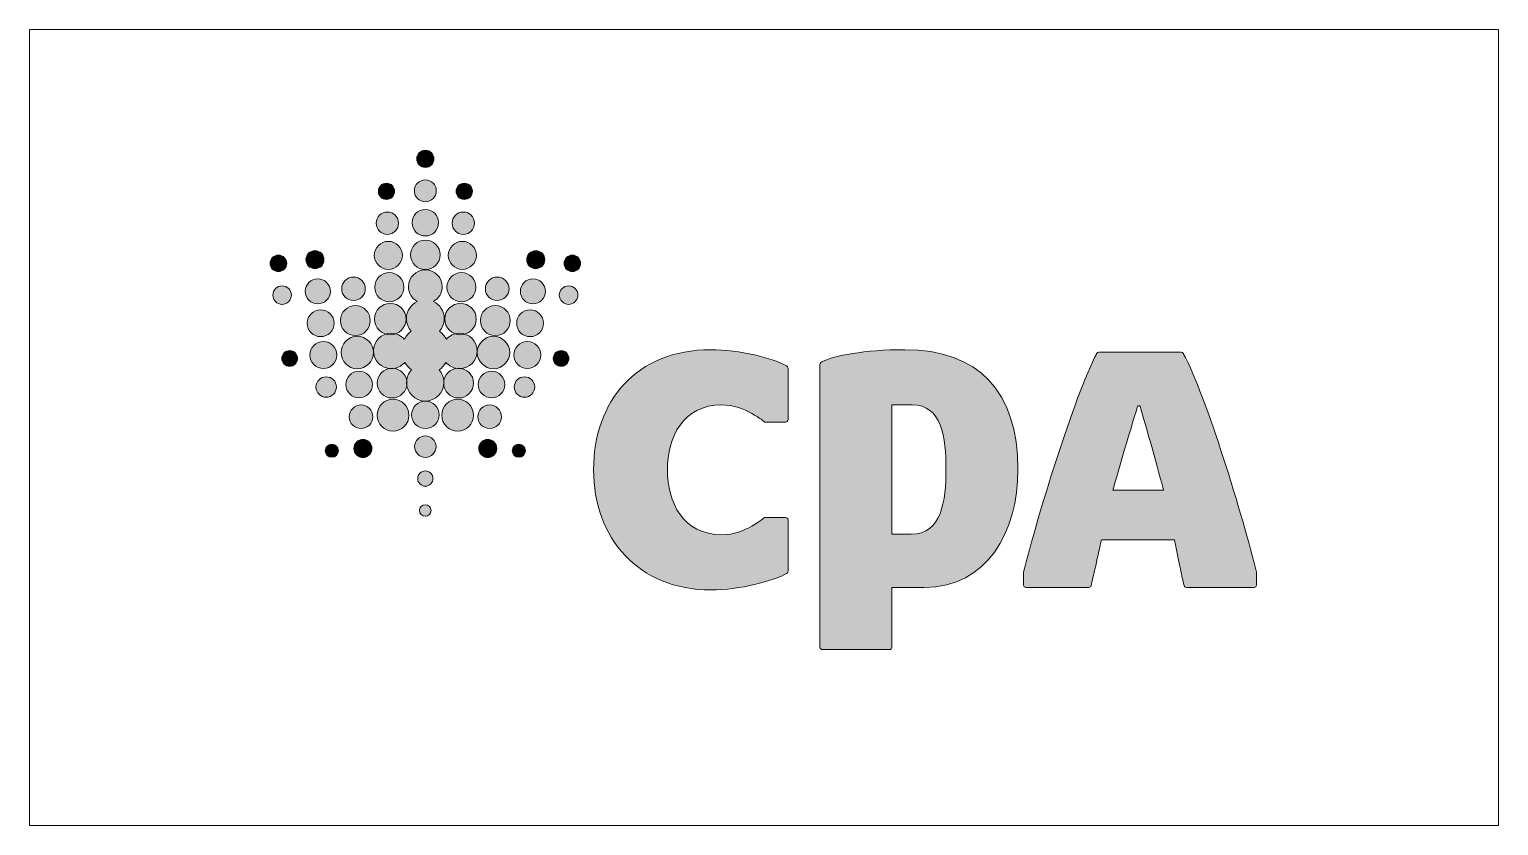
# Model space of a CAD drawing. Header units: inches. Extents: x 2.74 to 4.68, y -5.91 to -4.86.
import ezdxf

# ---------------------------------------------------------------- set-up
doc = ezdxf.new("R2010")
doc.units = ezdxf.units.IN
doc.header["$MEASUREMENT"] = 0
doc.layers.add('logo', color=7, linetype='Continuous')

# ---------------------------------------------------------------- blocks, each defined once
blk = doc.blocks.new('block 3')
at = {"layer": 'logo', "true_color": 0x006fba}
h = blk.add_hatch(color=152, dxfattribs=at)
h.dxf.hatch_style = 2
edge = h.paths.add_edge_path()
edge.add_spline(control_points=[(3.6555, -5.3543), (3.6862, -5.3543), (3.7116, -5.3769), (3.7116, -5.3769), (3.7119, -5.377), (3.7121, -5.377), (3.7124, -5.377), (3.7124, -5.377), (3.7395, -5.377), (3.7395, -5.377), (3.7412, -5.377), (3.7426, -5.3757), (3.7426, -5.3739), (3.7426, -5.3739), (3.7426, -5.3059), (3.7426, -5.3059), (3.7426, -5.3047), (3.7418, -5.3037), (3.7408, -5.3031), (3.723, -5.2932), (3.6787, -5.2817), (3.641, -5.2817), (3.5428, -5.2817), (3.4866, -5.3499), (3.4866, -5.4399), (3.4866, -5.5298), (3.5459, -5.5981), (3.641, -5.5981), (3.6793, -5.5981), (3.723, -5.5861), (3.7408, -5.5766), (3.7418, -5.5761), (3.7426, -5.575), (3.7426, -5.5738), (3.7426, -5.5738), (3.7426, -5.5058), (3.7426, -5.5058), (3.7426, -5.5041), (3.7412, -5.5027), (3.7395, -5.5027), (3.7395, -5.5027), (3.7124, -5.5027), (3.7124, -5.5027), (3.7121, -5.5027), (3.7119, -5.5027), (3.7116, -5.5027), (3.7116, -5.5027), (3.6862, -5.5254), (3.6555, -5.5254), (3.6043, -5.5254), (3.5838, -5.4826), (3.5838, -5.4399), (3.5838, -5.3971), (3.6043, -5.3543), (3.6555, -5.3543)], knot_values=[0, 0, 0, 0, 0.013889, 0.013889, 0.013889, 0.027778, 0.027778, 0.027778, 0.041667, 0.041667, 0.041667, 0.055556, 0.055556, 0.055556, 0.069444, 0.069444, 0.069444, 0.083333, 0.083333, 0.083333, 0.097222, 0.097222, 0.097222, 0.111111, 0.111111, 0.111111, 0.125, 0.125, 0.125, 0.138889, 0.138889, 0.138889, 0.152778, 0.152778, 0.152778, 0.166667, 0.166667, 0.166667, 0.180556, 0.180556, 0.180556, 0.194444, 0.194444, 0.194444, 0.208333, 0.208333, 0.208333, 0.222222, 0.222222, 0.222222, 0.236111, 0.236111, 0.236111, 0.25, 0.25, 0.25, 0.25], degree=3, periodic=0)
edge.add_line((3.6555, -5.3543), (3.6555, -5.3543))
h = blk.add_hatch(color=152, dxfattribs=at)
h.dxf.hatch_style = 2
edge = h.paths.add_edge_path()
edge.add_spline(control_points=[(3.8966, -5.2817), (3.8426, -5.2817), (3.8032, -5.2898), (3.788, -5.2973), (3.7871, -5.2978), (3.7847, -5.2992), (3.7847, -5.3015), (3.7847, -5.3015), (3.7847, -5.6736), (3.7847, -5.6736), (3.7847, -5.6753), (3.7861, -5.6767), (3.7879, -5.6767), (3.7879, -5.6767), (3.8762, -5.6767), (3.8762, -5.6767), (3.8778, -5.6767), (3.8792, -5.6753), (3.8792, -5.6736), (3.8792, -5.6736), (3.8792, -5.5948), (3.8792, -5.5948), (3.8792, -5.5948), (3.922, -5.5948), (3.922, -5.5948), (4.005, -5.5948), (4.0453, -5.5213), (4.0453, -5.4394), (4.0453, -5.3362), (3.993, -5.2817), (3.8966, -5.2817)], knot_values=[0, 0, 0, 0, 0.013889, 0.013889, 0.013889, 0.027778, 0.027778, 0.027778, 0.041667, 0.041667, 0.041667, 0.055556, 0.055556, 0.055556, 0.069444, 0.069444, 0.069444, 0.083333, 0.083333, 0.083333, 0.097222, 0.097222, 0.097222, 0.111111, 0.111111, 0.111111, 0.125, 0.125, 0.125, 0.138889, 0.138889, 0.138889, 0.138889], degree=3, periodic=0)
edge.add_line((3.8966, -5.2817), (3.8966, -5.2817))
edge = h.paths.add_edge_path()
edge.add_spline(control_points=[(3.9046, -5.5247), (3.9046, -5.5247), (3.8792, -5.5247), (3.8792, -5.5247), (3.8792, -5.5247), (3.8792, -5.3543), (3.8792, -5.3543), (3.8792, -5.3543), (3.9062, -5.3543), (3.9062, -5.3543), (3.945, -5.3543), (3.9505, -5.3968), (3.9505, -5.4394), (3.9505, -5.4812), (3.945, -5.5247), (3.9046, -5.5247)], knot_values=[0, 0, 0, 0, 0.013889, 0.013889, 0.013889, 0.027778, 0.027778, 0.027778, 0.041667, 0.041667, 0.041667, 0.055556, 0.055556, 0.055556, 0.069444, 0.069444, 0.069444, 0.069444], degree=3, periodic=0)
edge.add_line((3.9046, -5.5247), (3.9046, -5.5247))
h = blk.add_hatch(color=152, dxfattribs=at)
h.dxf.hatch_style = 2
edge = h.paths.add_edge_path()
edge.add_spline(control_points=[(4.1703, -5.4669), (4.1745, -5.4499), (4.203, -5.3556), (4.203, -5.3556), (4.203, -5.3556), (4.206, -5.3556), (4.206, -5.3556), (4.206, -5.3556), (4.2332, -5.45), (4.237, -5.4669), (4.237, -5.4669), (4.1703, -5.4669), (4.1703, -5.4669)], knot_values=[0, 0, 0, 0, 1, 1, 1, 2, 2, 2, 3, 3, 3, 4, 4, 4, 4], degree=3, periodic=1)
edge = h.paths.add_edge_path()
edge.add_spline(control_points=[(4.3592, -5.5747), (4.3422, -5.5041), (4.2931, -5.342), (4.263, -5.2866), (4.2624, -5.2855), (4.2614, -5.2849), (4.2603, -5.2849), (4.2603, -5.2849), (4.1518, -5.2849), (4.1518, -5.2849), (4.1506, -5.2849), (4.1496, -5.2855), (4.149, -5.2866), (4.1197, -5.3423), (4.0691, -5.5072), (4.0528, -5.5747), (4.0528, -5.5749), (4.0527, -5.5752), (4.0527, -5.5754), (4.0527, -5.5754), (4.0527, -5.5917), (4.0527, -5.5917), (4.0527, -5.5934), (4.0541, -5.5948), (4.0559, -5.5948), (4.0559, -5.5948), (4.1385, -5.5948), (4.1385, -5.5948), (4.14, -5.5948), (4.1412, -5.5938), (4.1415, -5.5924), (4.1431, -5.5857), (4.1448, -5.5784), (4.1466, -5.5706), (4.1493, -5.5594), (4.1522, -5.5448), (4.1552, -5.5323), (4.1552, -5.5323), (4.2512, -5.5323), (4.2512, -5.5323), (4.2539, -5.5433), (4.2562, -5.5566), (4.2584, -5.5669), (4.2603, -5.5761), (4.2622, -5.5847), (4.264, -5.5924), (4.2644, -5.5938), (4.2657, -5.5948), (4.2671, -5.5948), (4.2671, -5.5948), (4.3562, -5.5948), (4.3562, -5.5948), (4.3579, -5.5948), (4.3593, -5.5934), (4.3593, -5.5917), (4.3593, -5.5917), (4.3593, -5.5754), (4.3593, -5.5754), (4.3593, -5.5752), (4.3592, -5.5749), (4.3592, -5.5747)], knot_values=[0, 0, 0, 0, 0.013889, 0.013889, 0.013889, 0.027778, 0.027778, 0.027778, 0.041667, 0.041667, 0.041667, 0.055556, 0.055556, 0.055556, 0.069444, 0.069444, 0.069444, 0.083333, 0.083333, 0.083333, 0.097222, 0.097222, 0.097222, 0.111111, 0.111111, 0.111111, 0.125, 0.125, 0.125, 0.138889, 0.138889, 0.138889, 0.152778, 0.152778, 0.152778, 0.166667, 0.166667, 0.166667, 0.180556, 0.180556, 0.180556, 0.194444, 0.194444, 0.194444, 0.208333, 0.208333, 0.208333, 0.222222, 0.222222, 0.222222, 0.236111, 0.236111, 0.236111, 0.25, 0.25, 0.25, 0.263889, 0.263889, 0.263889, 0.277778, 0.277778, 0.277778, 0.277778], degree=3, periodic=0)
edge.add_line((4.3592, -5.5747), (4.3592, -5.5747))
at = {"layer": 'logo', "lineweight": 0}
for points, knots in [([(3.6555, -5.3543), (3.6862, -5.3543), (3.7116, -5.3769), (3.7116, -5.3769), (3.7119, -5.377), (3.7121, -5.377), (3.7124, -5.377), (3.7124, -5.377), (3.7395, -5.377), (3.7395, -5.377), (3.7412, -5.377), (3.7426, -5.3757), (3.7426, -5.3739), (3.7426, -5.3739), (3.7426, -5.3059), (3.7426, -5.3059), (3.7426, -5.3047), (3.7418, -5.3037), (3.7408, -5.3031), (3.723, -5.2932), (3.6787, -5.2817), (3.641, -5.2817), (3.5428, -5.2817), (3.4866, -5.3499), (3.4866, -5.4399), (3.4866, -5.5298), (3.5459, -5.5981), (3.641, -5.5981), (3.6793, -5.5981), (3.723, -5.5861), (3.7408, -5.5766), (3.7418, -5.5761), (3.7426, -5.575), (3.7426, -5.5738), (3.7426, -5.5738), (3.7426, -5.5058), (3.7426, -5.5058), (3.7426, -5.5041), (3.7412, -5.5027), (3.7395, -5.5027), (3.7395, -5.5027), (3.7124, -5.5027), (3.7124, -5.5027), (3.7121, -5.5027), (3.7119, -5.5027), (3.7116, -5.5027), (3.7116, -5.5027), (3.6862, -5.5254), (3.6555, -5.5254), (3.6043, -5.5254), (3.5838, -5.4826), (3.5838, -5.4399), (3.5838, -5.3971), (3.6043, -5.3543), (3.6555, -5.3543)], [0, 0, 0, 0, 1, 1, 1, 2, 2, 2, 3, 3, 3, 4, 4, 4, 5, 5, 5, 6, 6, 6, 7, 7, 7, 8, 8, 8, 9, 9, 9, 10, 10, 10, 11, 11, 11, 12, 12, 12, 13, 13, 13, 14, 14, 14, 15, 15, 15, 16, 16, 16, 17, 17, 17, 18, 18, 18, 18]), ([(3.8966, -5.2817), (3.8426, -5.2817), (3.8032, -5.2898), (3.788, -5.2973), (3.7871, -5.2978), (3.7847, -5.2992), (3.7847, -5.3015), (3.7847, -5.3015), (3.7847, -5.6736), (3.7847, -5.6736), (3.7847, -5.6753), (3.7861, -5.6767), (3.7879, -5.6767), (3.7879, -5.6767), (3.8762, -5.6767), (3.8762, -5.6767), (3.8778, -5.6767), (3.8792, -5.6753), (3.8792, -5.6736), (3.8792, -5.6736), (3.8792, -5.5948), (3.8792, -5.5948), (3.8792, -5.5948), (3.922, -5.5948), (3.922, -5.5948), (4.005, -5.5948), (4.0453, -5.5213), (4.0453, -5.4394), (4.0453, -5.3362), (3.993, -5.2817), (3.8966, -5.2817)], [0, 0, 0, 0, 1, 1, 1, 2, 2, 2, 3, 3, 3, 4, 4, 4, 5, 5, 5, 6, 6, 6, 7, 7, 7, 8, 8, 8, 9, 9, 9, 10, 10, 10, 10]), ([(4.3592, -5.5747), (4.3422, -5.5041), (4.2931, -5.342), (4.263, -5.2866), (4.2624, -5.2855), (4.2614, -5.2849), (4.2603, -5.2849), (4.2603, -5.2849), (4.1518, -5.2849), (4.1518, -5.2849), (4.1506, -5.2849), (4.1496, -5.2855), (4.149, -5.2866), (4.1197, -5.3423), (4.0691, -5.5072), (4.0528, -5.5747), (4.0528, -5.5749), (4.0527, -5.5752), (4.0527, -5.5754), (4.0527, -5.5754), (4.0527, -5.5917), (4.0527, -5.5917), (4.0527, -5.5934), (4.0541, -5.5948), (4.0559, -5.5948), (4.0559, -5.5948), (4.1385, -5.5948), (4.1385, -5.5948), (4.14, -5.5948), (4.1412, -5.5938), (4.1415, -5.5924), (4.1431, -5.5857), (4.1448, -5.5784), (4.1466, -5.5706), (4.1493, -5.5594), (4.1522, -5.5448), (4.1552, -5.5323), (4.1552, -5.5323), (4.2512, -5.5323), (4.2512, -5.5323), (4.2539, -5.5433), (4.2562, -5.5566), (4.2584, -5.5669), (4.2603, -5.5761), (4.2622, -5.5847), (4.264, -5.5924), (4.2644, -5.5938), (4.2657, -5.5948), (4.2671, -5.5948), (4.2671, -5.5948), (4.3562, -5.5948), (4.3562, -5.5948), (4.3579, -5.5948), (4.3593, -5.5934), (4.3593, -5.5917), (4.3593, -5.5917), (4.3593, -5.5754), (4.3593, -5.5754), (4.3593, -5.5752), (4.3592, -5.5749), (4.3592, -5.5747)], [0, 0, 0, 0, 1, 1, 1, 2, 2, 2, 3, 3, 3, 4, 4, 4, 5, 5, 5, 6, 6, 6, 7, 7, 7, 8, 8, 8, 9, 9, 9, 10, 10, 10, 11, 11, 11, 12, 12, 12, 13, 13, 13, 14, 14, 14, 15, 15, 15, 16, 16, 16, 17, 17, 17, 18, 18, 18, 19, 19, 19, 20, 20, 20, 20]), ([(3.9046, -5.5247), (3.9046, -5.5247), (3.8792, -5.5247), (3.8792, -5.5247), (3.8792, -5.5247), (3.8792, -5.3543), (3.8792, -5.3543), (3.8792, -5.3543), (3.9062, -5.3543), (3.9062, -5.3543), (3.945, -5.3543), (3.9505, -5.3968), (3.9505, -5.4394), (3.9505, -5.4812), (3.945, -5.5247), (3.9046, -5.5247)], [0, 0, 0, 0, 1, 1, 1, 2, 2, 2, 3, 3, 3, 4, 4, 4, 5, 5, 5, 5]), ([(4.1703, -5.4669), (4.1745, -5.4499), (4.203, -5.3556), (4.203, -5.3556), (4.203, -5.3556), (4.206, -5.3556), (4.206, -5.3556), (4.206, -5.3556), (4.2332, -5.45), (4.237, -5.4669), (4.237, -5.4669), (4.1703, -5.4669), (4.1703, -5.4669)], [0, 0, 0, 0, 1, 1, 1, 2, 2, 2, 3, 3, 3, 4, 4, 4, 4])]:
    blk.add_open_spline(points, degree=3, knots=knots, dxfattribs=at)
blk = doc.blocks.new('block 4')
at = {"layer": 'logo', "true_color": 0x43b02a}
h = blk.add_hatch(color=95, dxfattribs=at)
h.dxf.hatch_style = 2
edge = h.paths.add_edge_path()
edge.add_spline(control_points=[(3.2652, -5.0417), (3.2714, -5.0417), (3.2765, -5.0367), (3.2765, -5.0304), (3.2765, -5.0242), (3.2714, -5.0191), (3.2652, -5.0191), (3.2589, -5.0191), (3.2539, -5.0242), (3.2539, -5.0304), (3.2539, -5.0367), (3.2589, -5.0417), (3.2652, -5.0417)], knot_values=[0, 0, 0, 0, 0.013889, 0.013889, 0.013889, 0.027778, 0.027778, 0.027778, 0.041667, 0.041667, 0.041667, 0.055556, 0.055556, 0.055556, 0.055556], degree=3, periodic=0)
edge.add_line((3.2652, -5.0417), (3.2652, -5.0417))
h = blk.add_hatch(color=95, dxfattribs=at)
h.dxf.hatch_style = 2
edge = h.paths.add_edge_path()
edge.add_spline(control_points=[(3.214, -5.0839), (3.2199, -5.0839), (3.2247, -5.079), (3.2247, -5.0731), (3.2247, -5.0672), (3.2199, -5.0624), (3.214, -5.0624), (3.208, -5.0624), (3.2033, -5.0672), (3.2033, -5.0731), (3.2033, -5.079), (3.208, -5.0839), (3.214, -5.0839)], knot_values=[0, 0, 0, 0, 0.013889, 0.013889, 0.013889, 0.027778, 0.027778, 0.027778, 0.041667, 0.041667, 0.041667, 0.055556, 0.055556, 0.055556, 0.055556], degree=3, periodic=0)
edge.add_line((3.214, -5.0839), (3.214, -5.0839))
at = {"layer": 'logo', "true_color": 0x009a49}
h = blk.add_hatch(color=114, dxfattribs=at)
h.dxf.hatch_style = 2
edge = h.paths.add_edge_path()
edge.add_spline(control_points=[(3.2652, -5.0868), (3.2731, -5.0868), (3.2796, -5.0803), (3.2796, -5.0724), (3.2796, -5.0645), (3.2731, -5.058), (3.2652, -5.058), (3.2572, -5.058), (3.2508, -5.0645), (3.2508, -5.0724), (3.2508, -5.0803), (3.2572, -5.0868), (3.2652, -5.0868)], knot_values=[0, 0, 0, 0, 0.013889, 0.013889, 0.013889, 0.027778, 0.027778, 0.027778, 0.041667, 0.041667, 0.041667, 0.055556, 0.055556, 0.055556, 0.055556], degree=3, periodic=0)
edge.add_line((3.2652, -5.0868), (3.2652, -5.0868))
at = {"layer": 'logo', "true_color": 0x43b02a}
h = blk.add_hatch(color=95, dxfattribs=at)
h.dxf.hatch_style = 2
edge = h.paths.add_edge_path()
edge.add_spline(control_points=[(3.3164, -5.0839), (3.3223, -5.0839), (3.3271, -5.079), (3.3271, -5.0731), (3.3271, -5.0672), (3.3223, -5.0624), (3.3164, -5.0624), (3.3105, -5.0624), (3.3057, -5.0672), (3.3057, -5.0731), (3.3057, -5.079), (3.3105, -5.0839), (3.3164, -5.0839)], knot_values=[0, 0, 0, 0, 0.013889, 0.013889, 0.013889, 0.027778, 0.027778, 0.027778, 0.041667, 0.041667, 0.041667, 0.055556, 0.055556, 0.055556, 0.055556], degree=3, periodic=0)
edge.add_line((3.3164, -5.0839), (3.3164, -5.0839))
h = blk.add_hatch(color=95, dxfattribs=at)
h.dxf.hatch_style = 2
edge = h.paths.add_edge_path()
edge.add_spline(control_points=[(3.2152, -5.1299), (3.2233, -5.1299), (3.2299, -5.1233), (3.2299, -5.1151), (3.2299, -5.107), (3.2233, -5.1004), (3.2152, -5.1004), (3.2071, -5.1004), (3.2005, -5.107), (3.2005, -5.1151), (3.2005, -5.1233), (3.2071, -5.1299), (3.2152, -5.1299)], knot_values=[0, 0, 0, 0, 0.013889, 0.013889, 0.013889, 0.027778, 0.027778, 0.027778, 0.041667, 0.041667, 0.041667, 0.055556, 0.055556, 0.055556, 0.055556], degree=3, periodic=0)
edge.add_line((3.2152, -5.1299), (3.2152, -5.1299))
at = {"layer": 'logo', "true_color": 0x007397}
h = blk.add_hatch(color=144, dxfattribs=at)
h.dxf.hatch_style = 2
edge = h.paths.add_edge_path()
edge.add_spline(control_points=[(3.2652, -5.1319), (3.2748, -5.1319), (3.2826, -5.1241), (3.2826, -5.1144), (3.2826, -5.1048), (3.2748, -5.097), (3.2652, -5.097), (3.2555, -5.097), (3.2477, -5.1048), (3.2477, -5.1144), (3.2477, -5.1241), (3.2555, -5.1319), (3.2652, -5.1319)], knot_values=[0, 0, 0, 0, 0.013889, 0.013889, 0.013889, 0.027778, 0.027778, 0.027778, 0.041667, 0.041667, 0.041667, 0.055556, 0.055556, 0.055556, 0.055556], degree=3, periodic=0)
edge.add_line((3.2652, -5.1319), (3.2652, -5.1319))
at = {"layer": 'logo', "true_color": 0x43b02a}
h = blk.add_hatch(color=95, dxfattribs=at)
h.dxf.hatch_style = 2
edge = h.paths.add_edge_path()
edge.add_spline(control_points=[(3.3152, -5.1299), (3.3233, -5.1299), (3.3299, -5.1233), (3.3299, -5.1151), (3.3299, -5.107), (3.3233, -5.1004), (3.3152, -5.1004), (3.307, -5.1004), (3.3004, -5.107), (3.3004, -5.1151), (3.3004, -5.1233), (3.307, -5.1299), (3.3152, -5.1299)], knot_values=[0, 0, 0, 0, 0.013889, 0.013889, 0.013889, 0.027778, 0.027778, 0.027778, 0.041667, 0.041667, 0.041667, 0.055556, 0.055556, 0.055556, 0.055556], degree=3, periodic=0)
edge.add_line((3.3152, -5.1299), (3.3152, -5.1299))
at = {"layer": 'logo', "true_color": 0x007397}
h = blk.add_hatch(color=144, dxfattribs=at)
h.dxf.hatch_style = 2
edge = h.paths.add_edge_path()
edge.add_spline(control_points=[(3.2165, -5.1759), (3.2266, -5.1759), (3.2349, -5.1677), (3.2349, -5.1575), (3.2349, -5.1472), (3.2266, -5.139), (3.2165, -5.139), (3.2063, -5.139), (3.198, -5.1472), (3.198, -5.1575), (3.198, -5.1677), (3.2063, -5.1759), (3.2165, -5.1759)], knot_values=[0, 0, 0, 0, 0.013889, 0.013889, 0.013889, 0.027778, 0.027778, 0.027778, 0.041667, 0.041667, 0.041667, 0.055556, 0.055556, 0.055556, 0.055556], degree=3, periodic=0)
edge.add_line((3.2165, -5.1759), (3.2165, -5.1759))
at = {"layer": 'logo', "true_color": 0x006fba}
h = blk.add_hatch(color=152, dxfattribs=at)
h.dxf.hatch_style = 2
edge = h.paths.add_edge_path()
edge.add_spline(control_points=[(3.2652, -5.1762), (3.2759, -5.1762), (3.2847, -5.1675), (3.2847, -5.1567), (3.2847, -5.146), (3.2759, -5.1373), (3.2652, -5.1373), (3.2544, -5.1373), (3.2457, -5.146), (3.2457, -5.1567), (3.2457, -5.1675), (3.2544, -5.1762), (3.2652, -5.1762)], knot_values=[0, 0, 0, 0, 0.013889, 0.013889, 0.013889, 0.027778, 0.027778, 0.027778, 0.041667, 0.041667, 0.041667, 0.055556, 0.055556, 0.055556, 0.055556], degree=3, periodic=0)
edge.add_line((3.2652, -5.1762), (3.2652, -5.1762))
at = {"layer": 'logo', "true_color": 0x007397}
h = blk.add_hatch(color=144, dxfattribs=at)
h.dxf.hatch_style = 2
edge = h.paths.add_edge_path()
edge.add_spline(control_points=[(3.3139, -5.1759), (3.3241, -5.1759), (3.3324, -5.1677), (3.3324, -5.1575), (3.3324, -5.1472), (3.3241, -5.139), (3.3139, -5.139), (3.3037, -5.139), (3.2954, -5.1472), (3.2954, -5.1575), (3.2954, -5.1677), (3.3037, -5.1759), (3.3139, -5.1759)], knot_values=[0, 0, 0, 0, 0.013889, 0.013889, 0.013889, 0.027778, 0.027778, 0.027778, 0.041667, 0.041667, 0.041667, 0.055556, 0.055556, 0.055556, 0.055556], degree=3, periodic=0)
edge.add_line((3.3139, -5.1759), (3.3139, -5.1759))
at = {"layer": 'logo', "true_color": 0x43b02a}
h = blk.add_hatch(color=95, dxfattribs=at)
h.dxf.hatch_style = 2
edge = h.paths.add_edge_path()
edge.add_spline(control_points=[(3.0717, -5.1789), (3.0777, -5.1789), (3.0826, -5.1741), (3.0826, -5.1681), (3.0826, -5.162), (3.0777, -5.1571), (3.0717, -5.1571), (3.0657, -5.1571), (3.0608, -5.162), (3.0608, -5.1681), (3.0608, -5.1741), (3.0657, -5.1789), (3.0717, -5.1789)], knot_values=[0, 0, 0, 0, 0.013889, 0.013889, 0.013889, 0.027778, 0.027778, 0.027778, 0.041667, 0.041667, 0.041667, 0.055556, 0.055556, 0.055556, 0.055556], degree=3, periodic=0)
edge.add_line((3.0717, -5.1789), (3.0717, -5.1789))
h = blk.add_hatch(color=95, dxfattribs=at)
h.dxf.hatch_style = 2
edge = h.paths.add_edge_path()
edge.add_spline(control_points=[(3.1199, -5.175), (3.1264, -5.175), (3.1317, -5.1697), (3.1317, -5.1631), (3.1317, -5.1566), (3.1264, -5.1513), (3.1199, -5.1513), (3.1133, -5.1513), (3.108, -5.1566), (3.108, -5.1631), (3.108, -5.1697), (3.1133, -5.175), (3.1199, -5.175)], knot_values=[0, 0, 0, 0, 0.013889, 0.013889, 0.013889, 0.027778, 0.027778, 0.027778, 0.041667, 0.041667, 0.041667, 0.055556, 0.055556, 0.055556, 0.055556], degree=3, periodic=0)
edge.add_line((3.1199, -5.175), (3.1199, -5.175))
h = blk.add_hatch(color=95, dxfattribs=at)
h.dxf.hatch_style = 2
edge = h.paths.add_edge_path()
edge.add_spline(control_points=[(3.4105, -5.175), (3.417, -5.175), (3.4223, -5.1697), (3.4223, -5.1631), (3.4223, -5.1566), (3.417, -5.1513), (3.4105, -5.1513), (3.4039, -5.1513), (3.3986, -5.1566), (3.3986, -5.1631), (3.3986, -5.1697), (3.4039, -5.175), (3.4105, -5.175)], knot_values=[0, 0, 0, 0, 0.013889, 0.013889, 0.013889, 0.027778, 0.027778, 0.027778, 0.041667, 0.041667, 0.041667, 0.055556, 0.055556, 0.055556, 0.055556], degree=3, periodic=0)
edge.add_line((3.4105, -5.175), (3.4105, -5.175))
h = blk.add_hatch(color=95, dxfattribs=at)
h.dxf.hatch_style = 2
edge = h.paths.add_edge_path()
edge.add_spline(control_points=[(3.4587, -5.1789), (3.4647, -5.1789), (3.4696, -5.1741), (3.4696, -5.1681), (3.4696, -5.162), (3.4647, -5.1571), (3.4587, -5.1571), (3.4526, -5.1571), (3.4478, -5.162), (3.4478, -5.1681), (3.4478, -5.1741), (3.4526, -5.1789), (3.4587, -5.1789)], knot_values=[0, 0, 0, 0, 0.013889, 0.013889, 0.013889, 0.027778, 0.027778, 0.027778, 0.041667, 0.041667, 0.041667, 0.055556, 0.055556, 0.055556, 0.055556], degree=3, periodic=0)
edge.add_line((3.4587, -5.1789), (3.4587, -5.1789))
at = {"layer": 'logo', "true_color": 0x006fba}
h = blk.add_hatch(color=152, dxfattribs=at)
h.dxf.hatch_style = 2
edge = h.paths.add_edge_path()
edge.add_spline(control_points=[(3.2652, -5.3494), (3.2552, -5.3494), (3.2471, -5.3575), (3.2471, -5.3675), (3.2471, -5.3775), (3.2552, -5.3856), (3.2652, -5.3856), (3.2752, -5.3856), (3.2833, -5.3775), (3.2833, -5.3675), (3.2833, -5.3575), (3.2752, -5.3494), (3.2652, -5.3494)], knot_values=[0, 0, 0, 0, 0.013889, 0.013889, 0.013889, 0.027778, 0.027778, 0.027778, 0.041667, 0.041667, 0.041667, 0.055556, 0.055556, 0.055556, 0.055556], degree=3, periodic=0)
edge.add_line((3.2652, -5.3494), (3.2652, -5.3494))
edge = h.paths.add_edge_path()
edge.add_spline(control_points=[(3.2652, -5.3952), (3.2573, -5.3952), (3.251, -5.4015), (3.251, -5.4094), (3.251, -5.4172), (3.2573, -5.4235), (3.2652, -5.4235), (3.273, -5.4235), (3.2793, -5.4172), (3.2793, -5.4094), (3.2793, -5.4015), (3.273, -5.3952), (3.2652, -5.3952)], knot_values=[0, 0, 0, 0, 0.013889, 0.013889, 0.013889, 0.027778, 0.027778, 0.027778, 0.041667, 0.041667, 0.041667, 0.055556, 0.055556, 0.055556, 0.055556], degree=3, periodic=0)
edge.add_line((3.2652, -5.3952), (3.2652, -5.3952))
edge = h.paths.add_edge_path()
edge.add_spline(control_points=[(3.3102, -5.2601), (3.3033, -5.2601), (3.2971, -5.2631), (3.2928, -5.2679), (3.2906, -5.2637), (3.2874, -5.2602), (3.2837, -5.2574), (3.2877, -5.253), (3.2901, -5.2471), (3.2901, -5.2407), (3.2901, -5.2308), (3.2843, -5.2222), (3.2758, -5.2182), (3.2827, -5.2144), (3.2874, -5.2071), (3.2874, -5.1987), (3.2874, -5.1865), (3.2774, -5.1765), (3.2652, -5.1765), (3.2529, -5.1765), (3.2429, -5.1865), (3.2429, -5.1987), (3.2429, -5.2071), (3.2476, -5.2144), (3.2545, -5.2182), (3.2461, -5.2222), (3.2402, -5.2308), (3.2402, -5.2407), (3.2402, -5.2471), (3.2427, -5.253), (3.2467, -5.2574), (3.2429, -5.2602), (3.2398, -5.2637), (3.2375, -5.2679), (3.2332, -5.2631), (3.2271, -5.2601), (3.2202, -5.2601), (3.2073, -5.2601), (3.1969, -5.2705), (3.1969, -5.2834), (3.1969, -5.2963), (3.2073, -5.3067), (3.2202, -5.3067), (3.2273, -5.3067), (3.2337, -5.3034), (3.238, -5.2984), (3.2402, -5.3023), (3.2433, -5.3056), (3.2469, -5.3083), (3.2429, -5.3126), (3.2405, -5.3184), (3.2405, -5.3248), (3.2405, -5.3384), (3.2515, -5.3494), (3.265, -5.3494), (3.2786, -5.3494), (3.2896, -5.3384), (3.2896, -5.3248), (3.2896, -5.3185), (3.2872, -5.3127), (3.2832, -5.3084), (3.287, -5.3057), (3.2901, -5.3024), (3.2923, -5.2984), (3.2966, -5.3034), (3.303, -5.3067), (3.3102, -5.3067), (3.323, -5.3067), (3.3335, -5.2963), (3.3335, -5.2834), (3.3335, -5.2705), (3.323, -5.2601), (3.3102, -5.2601)], knot_values=[0, 0, 0, 0, 0.013889, 0.013889, 0.013889, 0.027778, 0.027778, 0.027778, 0.041667, 0.041667, 0.041667, 0.055556, 0.055556, 0.055556, 0.069444, 0.069444, 0.069444, 0.083333, 0.083333, 0.083333, 0.097222, 0.097222, 0.097222, 0.111111, 0.111111, 0.111111, 0.125, 0.125, 0.125, 0.138889, 0.138889, 0.138889, 0.152778, 0.152778, 0.152778, 0.166667, 0.166667, 0.166667, 0.180556, 0.180556, 0.180556, 0.194444, 0.194444, 0.194444, 0.208333, 0.208333, 0.208333, 0.222222, 0.222222, 0.222222, 0.236111, 0.236111, 0.236111, 0.25, 0.25, 0.25, 0.263889, 0.263889, 0.263889, 0.277778, 0.277778, 0.277778, 0.291667, 0.291667, 0.291667, 0.305556, 0.305556, 0.305556, 0.319444, 0.319444, 0.319444, 0.333333, 0.333333, 0.333333, 0.333333], degree=3, periodic=0)
edge.add_line((3.3102, -5.2601), (3.3102, -5.2601))
edge = h.paths.add_edge_path()
edge.add_spline(control_points=[(3.2652, -5.4413), (3.2596, -5.4413), (3.2551, -5.4458), (3.2551, -5.4514), (3.2551, -5.4569), (3.2596, -5.4615), (3.2652, -5.4615), (3.2707, -5.4615), (3.2752, -5.4569), (3.2752, -5.4514), (3.2752, -5.4458), (3.2707, -5.4413), (3.2652, -5.4413)], knot_values=[0, 0, 0, 0, 0.013889, 0.013889, 0.013889, 0.027778, 0.027778, 0.027778, 0.041667, 0.041667, 0.041667, 0.055556, 0.055556, 0.055556, 0.055556], degree=3, periodic=0)
edge.add_line((3.2652, -5.4413), (3.2652, -5.4413))
edge = h.paths.add_edge_path()
edge.add_spline(control_points=[(3.2651, -5.4859), (3.2609, -5.4859), (3.2575, -5.4893), (3.2575, -5.4935), (3.2575, -5.4977), (3.2609, -5.501), (3.2651, -5.501), (3.2693, -5.501), (3.2727, -5.4977), (3.2727, -5.4935), (3.2727, -5.4893), (3.2693, -5.4859), (3.2651, -5.4859)], knot_values=[0, 0, 0, 0, 0.013889, 0.013889, 0.013889, 0.027778, 0.027778, 0.027778, 0.041667, 0.041667, 0.041667, 0.055556, 0.055556, 0.055556, 0.055556], degree=3, periodic=0)
edge.add_line((3.2651, -5.4859), (3.2651, -5.4859))
edge = h.paths.add_edge_path()
edge.add_spline(control_points=[(3.3548, -5.2641), (3.3431, -5.2641), (3.3335, -5.2736), (3.3335, -5.2854), (3.3335, -5.2971), (3.3431, -5.3067), (3.3548, -5.3067), (3.3666, -5.3067), (3.3762, -5.2971), (3.3762, -5.2854), (3.3762, -5.2736), (3.3666, -5.2641), (3.3548, -5.2641)], knot_values=[0, 0, 0, 0, 0.013889, 0.013889, 0.013889, 0.027778, 0.027778, 0.027778, 0.041667, 0.041667, 0.041667, 0.055556, 0.055556, 0.055556, 0.055556], degree=3, periodic=0)
edge.add_line((3.3548, -5.2641), (3.3548, -5.2641))
edge = h.paths.add_edge_path()
edge.add_spline(control_points=[(3.1755, -5.2641), (3.1638, -5.2641), (3.1542, -5.2736), (3.1542, -5.2854), (3.1542, -5.2971), (3.1638, -5.3067), (3.1755, -5.3067), (3.1873, -5.3067), (3.1969, -5.2971), (3.1969, -5.2854), (3.1969, -5.2736), (3.1873, -5.2641), (3.1755, -5.2641)], knot_values=[0, 0, 0, 0, 0.013889, 0.013889, 0.013889, 0.027778, 0.027778, 0.027778, 0.041667, 0.041667, 0.041667, 0.055556, 0.055556, 0.055556, 0.055556], degree=3, periodic=0)
edge.add_line((3.1755, -5.2641), (3.1755, -5.2641))
at = {"layer": 'logo', "true_color": 0x007397}
h = blk.add_hatch(color=144, dxfattribs=at)
h.dxf.hatch_style = 2
edge = h.paths.add_edge_path()
edge.add_spline(control_points=[(3.2177, -5.1802), (3.2071, -5.1802), (3.1985, -5.1888), (3.1985, -5.1994), (3.1985, -5.21), (3.2071, -5.2186), (3.2177, -5.2186), (3.2283, -5.2186), (3.2369, -5.21), (3.2369, -5.1994), (3.2369, -5.1888), (3.2283, -5.1802), (3.2177, -5.1802)], knot_values=[0, 0, 0, 0, 0.013889, 0.013889, 0.013889, 0.027778, 0.027778, 0.027778, 0.041667, 0.041667, 0.041667, 0.055556, 0.055556, 0.055556, 0.055556], degree=3, periodic=0)
edge.add_line((3.2177, -5.1802), (3.2177, -5.1802))
h = blk.add_hatch(color=144, dxfattribs=at)
h.dxf.hatch_style = 2
edge = h.paths.add_edge_path()
edge.add_spline(control_points=[(3.3127, -5.1802), (3.3021, -5.1802), (3.2935, -5.1888), (3.2935, -5.1994), (3.2935, -5.21), (3.3021, -5.2186), (3.3127, -5.2186), (3.3232, -5.2186), (3.3318, -5.21), (3.3318, -5.1994), (3.3318, -5.1888), (3.3232, -5.1802), (3.3127, -5.1802)], knot_values=[0, 0, 0, 0, 0.013889, 0.013889, 0.013889, 0.027778, 0.027778, 0.027778, 0.041667, 0.041667, 0.041667, 0.055556, 0.055556, 0.055556, 0.055556], degree=3, periodic=0)
edge.add_line((3.3127, -5.1802), (3.3127, -5.1802))
at = {"layer": 'logo', "true_color": 0x43b02a}
h = blk.add_hatch(color=95, dxfattribs=at)
h.dxf.hatch_style = 2
edge = h.paths.add_edge_path()
edge.add_spline(control_points=[(3.0888, -5.2098), (3.0888, -5.2031), (3.0834, -5.1976), (3.0766, -5.1976), (3.0699, -5.1976), (3.0644, -5.2031), (3.0644, -5.2098), (3.0644, -5.2166), (3.0699, -5.222), (3.0766, -5.222), (3.0834, -5.222), (3.0888, -5.2166), (3.0888, -5.2098)], knot_values=[0, 0, 0, 0, 0.013889, 0.013889, 0.013889, 0.027778, 0.027778, 0.027778, 0.041667, 0.041667, 0.041667, 0.055556, 0.055556, 0.055556, 0.055556], degree=3, periodic=0)
edge.add_line((3.0888, -5.2098), (3.0888, -5.2098))
h = blk.add_hatch(color=95, dxfattribs=at)
h.dxf.hatch_style = 2
edge = h.paths.add_edge_path()
edge.add_spline(control_points=[(3.1235, -5.2214), (3.1327, -5.2214), (3.1401, -5.214), (3.1401, -5.2049), (3.1401, -5.1958), (3.1327, -5.1884), (3.1235, -5.1884), (3.1145, -5.1884), (3.107, -5.1958), (3.107, -5.2049), (3.107, -5.214), (3.1145, -5.2214), (3.1235, -5.2214)], knot_values=[0, 0, 0, 0, 0.013889, 0.013889, 0.013889, 0.027778, 0.027778, 0.027778, 0.041667, 0.041667, 0.041667, 0.055556, 0.055556, 0.055556, 0.055556], degree=3, periodic=0)
edge.add_line((3.1235, -5.2214), (3.1235, -5.2214))
at = {"layer": 'logo', "true_color": 0x009a49}
h = blk.add_hatch(color=114, dxfattribs=at)
h.dxf.hatch_style = 2
edge = h.paths.add_edge_path()
edge.add_spline(control_points=[(3.1706, -5.217), (3.1792, -5.217), (3.1861, -5.2101), (3.1861, -5.2015), (3.1861, -5.1929), (3.1792, -5.186), (3.1706, -5.186), (3.162, -5.186), (3.1551, -5.1929), (3.1551, -5.2015), (3.1551, -5.2101), (3.162, -5.217), (3.1706, -5.217)], knot_values=[0, 0, 0, 0, 0.013889, 0.013889, 0.013889, 0.027778, 0.027778, 0.027778, 0.041667, 0.041667, 0.041667, 0.055556, 0.055556, 0.055556, 0.055556], degree=3, periodic=0)
edge.add_line((3.1706, -5.217), (3.1706, -5.217))
h = blk.add_hatch(color=114, dxfattribs=at)
h.dxf.hatch_style = 2
edge = h.paths.add_edge_path()
edge.add_spline(control_points=[(3.3598, -5.217), (3.3683, -5.217), (3.3753, -5.2101), (3.3753, -5.2015), (3.3753, -5.1929), (3.3683, -5.186), (3.3598, -5.186), (3.3512, -5.186), (3.3442, -5.1929), (3.3442, -5.2015), (3.3442, -5.2101), (3.3512, -5.217), (3.3598, -5.217)], knot_values=[0, 0, 0, 0, 0.013889, 0.013889, 0.013889, 0.027778, 0.027778, 0.027778, 0.041667, 0.041667, 0.041667, 0.055556, 0.055556, 0.055556, 0.055556], degree=3, periodic=0)
edge.add_line((3.3598, -5.217), (3.3598, -5.217))
at = {"layer": 'logo', "true_color": 0x43b02a}
h = blk.add_hatch(color=95, dxfattribs=at)
h.dxf.hatch_style = 2
edge = h.paths.add_edge_path()
edge.add_spline(control_points=[(3.4068, -5.1884), (3.3977, -5.1884), (3.3903, -5.1958), (3.3903, -5.2049), (3.3903, -5.214), (3.3977, -5.2214), (3.4068, -5.2214), (3.4159, -5.2214), (3.4233, -5.214), (3.4233, -5.2049), (3.4233, -5.1958), (3.4159, -5.1884), (3.4068, -5.1884)], knot_values=[0, 0, 0, 0, 0.013889, 0.013889, 0.013889, 0.027778, 0.027778, 0.027778, 0.041667, 0.041667, 0.041667, 0.055556, 0.055556, 0.055556, 0.055556], degree=3, periodic=0)
edge.add_line((3.4068, -5.1884), (3.4068, -5.1884))
h = blk.add_hatch(color=95, dxfattribs=at)
h.dxf.hatch_style = 2
edge = h.paths.add_edge_path()
edge.add_spline(control_points=[(3.4537, -5.1976), (3.447, -5.1976), (3.4415, -5.2031), (3.4415, -5.2098), (3.4415, -5.2166), (3.447, -5.222), (3.4537, -5.222), (3.4605, -5.222), (3.466, -5.2166), (3.466, -5.2098), (3.466, -5.2031), (3.4605, -5.1976), (3.4537, -5.1976)], knot_values=[0, 0, 0, 0, 0.013889, 0.013889, 0.013889, 0.027778, 0.027778, 0.027778, 0.041667, 0.041667, 0.041667, 0.055556, 0.055556, 0.055556, 0.055556], degree=3, periodic=0)
edge.add_line((3.4537, -5.1976), (3.4537, -5.1976))
at = {"layer": 'logo', "true_color": 0x007397}
h = blk.add_hatch(color=144, dxfattribs=at)
h.dxf.hatch_style = 2
edge = h.paths.add_edge_path()
edge.add_spline(control_points=[(3.2189, -5.2207), (3.2075, -5.2207), (3.1982, -5.23), (3.1982, -5.2414), (3.1982, -5.2529), (3.2075, -5.2622), (3.2189, -5.2622), (3.2304, -5.2622), (3.2397, -5.2529), (3.2397, -5.2414), (3.2397, -5.23), (3.2304, -5.2207), (3.2189, -5.2207)], knot_values=[0, 0, 0, 0, 0.013889, 0.013889, 0.013889, 0.027778, 0.027778, 0.027778, 0.041667, 0.041667, 0.041667, 0.055556, 0.055556, 0.055556, 0.055556], degree=3, periodic=0)
edge.add_line((3.2189, -5.2207), (3.2189, -5.2207))
h = blk.add_hatch(color=144, dxfattribs=at)
h.dxf.hatch_style = 2
edge = h.paths.add_edge_path()
edge.add_spline(control_points=[(3.3114, -5.2207), (3.3, -5.2207), (3.2907, -5.23), (3.2907, -5.2414), (3.2907, -5.2529), (3.3, -5.2622), (3.3114, -5.2622), (3.3229, -5.2622), (3.3322, -5.2529), (3.3322, -5.2414), (3.3322, -5.23), (3.3229, -5.2207), (3.3114, -5.2207)], knot_values=[0, 0, 0, 0, 0.013889, 0.013889, 0.013889, 0.027778, 0.027778, 0.027778, 0.041667, 0.041667, 0.041667, 0.055556, 0.055556, 0.055556, 0.055556], degree=3, periodic=0)
edge.add_line((3.3114, -5.2207), (3.3114, -5.2207))
at = {"layer": 'logo', "true_color": 0x009a49}
h = blk.add_hatch(color=114, dxfattribs=at)
h.dxf.hatch_style = 2
edge = h.paths.add_edge_path()
edge.add_spline(control_points=[(3.1273, -5.2645), (3.137, -5.2645), (3.145, -5.2566), (3.145, -5.2468), (3.145, -5.2371), (3.137, -5.2291), (3.1273, -5.2291), (3.1175, -5.2291), (3.1096, -5.2371), (3.1096, -5.2468), (3.1096, -5.2566), (3.1175, -5.2645), (3.1273, -5.2645)], knot_values=[0, 0, 0, 0, 0.013889, 0.013889, 0.013889, 0.027778, 0.027778, 0.027778, 0.041667, 0.041667, 0.041667, 0.055556, 0.055556, 0.055556, 0.055556], degree=3, periodic=0)
edge.add_line((3.1273, -5.2645), (3.1273, -5.2645))
at = {"layer": 'logo', "true_color": 0x007397}
h = blk.add_hatch(color=144, dxfattribs=at)
h.dxf.hatch_style = 2
edge = h.paths.add_edge_path()
edge.add_spline(control_points=[(3.1731, -5.2237), (3.1622, -5.2237), (3.1534, -5.2325), (3.1534, -5.2434), (3.1534, -5.2543), (3.1622, -5.2631), (3.1731, -5.2631), (3.1839, -5.2631), (3.1927, -5.2543), (3.1927, -5.2434), (3.1927, -5.2325), (3.1839, -5.2237), (3.1731, -5.2237)], knot_values=[0, 0, 0, 0, 0.013889, 0.013889, 0.013889, 0.027778, 0.027778, 0.027778, 0.041667, 0.041667, 0.041667, 0.055556, 0.055556, 0.055556, 0.055556], degree=3, periodic=0)
edge.add_line((3.1731, -5.2237), (3.1731, -5.2237))
h = blk.add_hatch(color=144, dxfattribs=at)
h.dxf.hatch_style = 2
edge = h.paths.add_edge_path()
edge.add_spline(control_points=[(3.3573, -5.2237), (3.3464, -5.2237), (3.3376, -5.2325), (3.3376, -5.2434), (3.3376, -5.2543), (3.3464, -5.2631), (3.3573, -5.2631), (3.3682, -5.2631), (3.377, -5.2543), (3.377, -5.2434), (3.377, -5.2325), (3.3682, -5.2237), (3.3573, -5.2237)], knot_values=[0, 0, 0, 0, 0.013889, 0.013889, 0.013889, 0.027778, 0.027778, 0.027778, 0.041667, 0.041667, 0.041667, 0.055556, 0.055556, 0.055556, 0.055556], degree=3, periodic=0)
edge.add_line((3.3573, -5.2237), (3.3573, -5.2237))
at = {"layer": 'logo', "true_color": 0x009a49}
h = blk.add_hatch(color=114, dxfattribs=at)
h.dxf.hatch_style = 2
edge = h.paths.add_edge_path()
edge.add_spline(control_points=[(3.4031, -5.2291), (3.3933, -5.2291), (3.3854, -5.2371), (3.3854, -5.2468), (3.3854, -5.2566), (3.3933, -5.2645), (3.4031, -5.2645), (3.4129, -5.2645), (3.4208, -5.2566), (3.4208, -5.2468), (3.4208, -5.2371), (3.4129, -5.2291), (3.4031, -5.2291)], knot_values=[0, 0, 0, 0, 0.013889, 0.013889, 0.013889, 0.027778, 0.027778, 0.027778, 0.041667, 0.041667, 0.041667, 0.055556, 0.055556, 0.055556, 0.055556], degree=3, periodic=0)
edge.add_line((3.4031, -5.2291), (3.4031, -5.2291))
at = {"layer": 'logo', "true_color": 0x006fba}
h = blk.add_hatch(color=152, dxfattribs=at)
h.dxf.hatch_style = 2
edge = h.paths.add_edge_path()
edge.add_spline(control_points=[(3.1487, -5.2887), (3.1487, -5.2788), (3.1408, -5.2709), (3.131, -5.2709), (3.1212, -5.2709), (3.1132, -5.2788), (3.1132, -5.2887), (3.1132, -5.2985), (3.1212, -5.3064), (3.131, -5.3064), (3.1408, -5.3064), (3.1487, -5.2985), (3.1487, -5.2887)], knot_values=[0, 0, 0, 0, 0.013889, 0.013889, 0.013889, 0.027778, 0.027778, 0.027778, 0.041667, 0.041667, 0.041667, 0.055556, 0.055556, 0.055556, 0.055556], degree=3, periodic=0)
edge.add_line((3.1487, -5.2887), (3.1487, -5.2887))
h = blk.add_hatch(color=152, dxfattribs=at)
h.dxf.hatch_style = 2
edge = h.paths.add_edge_path()
edge.add_spline(control_points=[(3.3994, -5.2709), (3.3896, -5.2709), (3.3816, -5.2788), (3.3816, -5.2887), (3.3816, -5.2985), (3.3896, -5.3064), (3.3994, -5.3064), (3.4092, -5.3064), (3.4172, -5.2985), (3.4172, -5.2887), (3.4172, -5.2788), (3.4092, -5.2709), (3.3994, -5.2709)], knot_values=[0, 0, 0, 0, 0.013889, 0.013889, 0.013889, 0.027778, 0.027778, 0.027778, 0.041667, 0.041667, 0.041667, 0.055556, 0.055556, 0.055556, 0.055556], degree=3, periodic=0)
edge.add_line((3.3994, -5.2709), (3.3994, -5.2709))
at = {"layer": 'logo', "true_color": 0x009a49}
h = blk.add_hatch(color=114, dxfattribs=at)
h.dxf.hatch_style = 2
edge = h.paths.add_edge_path()
edge.add_spline(control_points=[(3.0865, -5.2829), (3.0807, -5.2829), (3.0761, -5.2875), (3.0761, -5.2932), (3.0761, -5.299), (3.0807, -5.3036), (3.0865, -5.3036), (3.0922, -5.3036), (3.0969, -5.299), (3.0969, -5.2932), (3.0969, -5.2875), (3.0922, -5.2829), (3.0865, -5.2829)], knot_values=[0, 0, 0, 0, 0.013889, 0.013889, 0.013889, 0.027778, 0.027778, 0.027778, 0.041667, 0.041667, 0.041667, 0.055556, 0.055556, 0.055556, 0.055556], degree=3, periodic=0)
edge.add_line((3.0865, -5.2829), (3.0865, -5.2829))
h = blk.add_hatch(color=114, dxfattribs=at)
h.dxf.hatch_style = 2
edge = h.paths.add_edge_path()
edge.add_spline(control_points=[(3.4439, -5.2829), (3.4381, -5.2829), (3.4335, -5.2875), (3.4335, -5.2932), (3.4335, -5.299), (3.4381, -5.3036), (3.4439, -5.3036), (3.4496, -5.3036), (3.4542, -5.299), (3.4542, -5.2932), (3.4542, -5.2875), (3.4496, -5.2829), (3.4439, -5.2829)], knot_values=[0, 0, 0, 0, 0.013889, 0.013889, 0.013889, 0.027778, 0.027778, 0.027778, 0.041667, 0.041667, 0.041667, 0.055556, 0.055556, 0.055556, 0.055556], degree=3, periodic=0)
edge.add_line((3.4439, -5.2829), (3.4439, -5.2829))
h = blk.add_hatch(color=114, dxfattribs=at)
h.dxf.hatch_style = 2
edge = h.paths.add_edge_path()
edge.add_spline(control_points=[(3.1481, -5.3308), (3.1481, -5.3234), (3.1421, -5.3174), (3.1347, -5.3174), (3.1273, -5.3174), (3.1212, -5.3234), (3.1212, -5.3308), (3.1212, -5.3382), (3.1273, -5.3443), (3.1347, -5.3443), (3.1421, -5.3443), (3.1481, -5.3382), (3.1481, -5.3308)], knot_values=[0, 0, 0, 0, 0.013889, 0.013889, 0.013889, 0.027778, 0.027778, 0.027778, 0.041667, 0.041667, 0.041667, 0.055556, 0.055556, 0.055556, 0.055556], degree=3, periodic=0)
edge.add_line((3.1481, -5.3308), (3.1481, -5.3308))
at = {"layer": 'logo', "true_color": 0x007397}
h = blk.add_hatch(color=144, dxfattribs=at)
h.dxf.hatch_style = 2
edge = h.paths.add_edge_path()
edge.add_spline(control_points=[(3.1604, -5.3276), (3.1604, -5.3373), (3.1683, -5.3451), (3.178, -5.3451), (3.1877, -5.3451), (3.1956, -5.3373), (3.1956, -5.3276), (3.1956, -5.3179), (3.1877, -5.31), (3.178, -5.31), (3.1683, -5.31), (3.1604, -5.3179), (3.1604, -5.3276)], knot_values=[0, 0, 0, 0, 0.013889, 0.013889, 0.013889, 0.027778, 0.027778, 0.027778, 0.041667, 0.041667, 0.041667, 0.055556, 0.055556, 0.055556, 0.055556], degree=3, periodic=0)
edge.add_line((3.1604, -5.3276), (3.1604, -5.3276))
h = blk.add_hatch(color=144, dxfattribs=at)
h.dxf.hatch_style = 2
edge = h.paths.add_edge_path()
edge.add_spline(control_points=[(3.2214, -5.3061), (3.2106, -5.3061), (3.2018, -5.3149), (3.2018, -5.3257), (3.2018, -5.3365), (3.2106, -5.3453), (3.2214, -5.3453), (3.2323, -5.3453), (3.241, -5.3365), (3.241, -5.3257), (3.241, -5.3149), (3.2323, -5.3061), (3.2214, -5.3061)], knot_values=[0, 0, 0, 0, 0.013889, 0.013889, 0.013889, 0.027778, 0.027778, 0.027778, 0.041667, 0.041667, 0.041667, 0.055556, 0.055556, 0.055556, 0.055556], degree=3, periodic=0)
edge.add_line((3.2214, -5.3061), (3.2214, -5.3061))
h = blk.add_hatch(color=144, dxfattribs=at)
h.dxf.hatch_style = 2
edge = h.paths.add_edge_path()
edge.add_spline(control_points=[(3.3089, -5.3061), (3.2981, -5.3061), (3.2893, -5.3149), (3.2893, -5.3257), (3.2893, -5.3365), (3.2981, -5.3453), (3.3089, -5.3453), (3.3198, -5.3453), (3.3286, -5.3365), (3.3286, -5.3257), (3.3286, -5.3149), (3.3198, -5.3061), (3.3089, -5.3061)], knot_values=[0, 0, 0, 0, 0.013889, 0.013889, 0.013889, 0.027778, 0.027778, 0.027778, 0.041667, 0.041667, 0.041667, 0.055556, 0.055556, 0.055556, 0.055556], degree=3, periodic=0)
edge.add_line((3.3089, -5.3061), (3.3089, -5.3061))
h = blk.add_hatch(color=144, dxfattribs=at)
h.dxf.hatch_style = 2
edge = h.paths.add_edge_path()
edge.add_spline(control_points=[(3.3523, -5.3452), (3.362, -5.3452), (3.3699, -5.3373), (3.3699, -5.3276), (3.3699, -5.3179), (3.362, -5.31), (3.3523, -5.31), (3.3426, -5.31), (3.3347, -5.3179), (3.3347, -5.3276), (3.3347, -5.3373), (3.3426, -5.3452), (3.3523, -5.3452)], knot_values=[0, 0, 0, 0, 0.013889, 0.013889, 0.013889, 0.027778, 0.027778, 0.027778, 0.041667, 0.041667, 0.041667, 0.055556, 0.055556, 0.055556, 0.055556], degree=3, periodic=0)
edge.add_line((3.3523, -5.3452), (3.3523, -5.3452))
at = {"layer": 'logo', "true_color": 0x009a49}
h = blk.add_hatch(color=114, dxfattribs=at)
h.dxf.hatch_style = 2
edge = h.paths.add_edge_path()
edge.add_spline(control_points=[(3.3957, -5.3174), (3.3882, -5.3174), (3.3822, -5.3234), (3.3822, -5.3308), (3.3822, -5.3382), (3.3882, -5.3443), (3.3957, -5.3443), (3.4031, -5.3443), (3.4091, -5.3382), (3.4091, -5.3308), (3.4091, -5.3234), (3.4031, -5.3174), (3.3957, -5.3174)], knot_values=[0, 0, 0, 0, 0.013889, 0.013889, 0.013889, 0.027778, 0.027778, 0.027778, 0.041667, 0.041667, 0.041667, 0.055556, 0.055556, 0.055556, 0.055556], degree=3, periodic=0)
edge.add_line((3.3957, -5.3174), (3.3957, -5.3174))
h = blk.add_hatch(color=114, dxfattribs=at)
h.dxf.hatch_style = 2
edge = h.paths.add_edge_path()
edge.add_spline(control_points=[(3.1805, -5.3545), (3.172, -5.3545), (3.165, -5.3614), (3.165, -5.37), (3.165, -5.3786), (3.172, -5.3855), (3.1805, -5.3855), (3.1891, -5.3855), (3.196, -5.3786), (3.196, -5.37), (3.196, -5.3614), (3.1891, -5.3545), (3.1805, -5.3545)], knot_values=[0, 0, 0, 0, 0.013889, 0.013889, 0.013889, 0.027778, 0.027778, 0.027778, 0.041667, 0.041667, 0.041667, 0.055556, 0.055556, 0.055556, 0.055556], degree=3, periodic=0)
edge.add_line((3.1805, -5.3545), (3.1805, -5.3545))
at = {"layer": 'logo', "true_color": 0x007397}
h = blk.add_hatch(color=144, dxfattribs=at)
h.dxf.hatch_style = 2
edge = h.paths.add_edge_path()
edge.add_spline(control_points=[(3.2227, -5.347), (3.2111, -5.347), (3.2017, -5.3564), (3.2017, -5.368), (3.2017, -5.3796), (3.2111, -5.3889), (3.2227, -5.3889), (3.2342, -5.3889), (3.2436, -5.3796), (3.2436, -5.368), (3.2436, -5.3564), (3.2342, -5.347), (3.2227, -5.347)], knot_values=[0, 0, 0, 0, 0.013889, 0.013889, 0.013889, 0.027778, 0.027778, 0.027778, 0.041667, 0.041667, 0.041667, 0.055556, 0.055556, 0.055556, 0.055556], degree=3, periodic=0)
edge.add_line((3.2227, -5.347), (3.2227, -5.347))
h = blk.add_hatch(color=144, dxfattribs=at)
h.dxf.hatch_style = 2
edge = h.paths.add_edge_path()
edge.add_spline(control_points=[(3.3077, -5.347), (3.2961, -5.347), (3.2867, -5.3564), (3.2867, -5.368), (3.2867, -5.3796), (3.2961, -5.3889), (3.3077, -5.3889), (3.3193, -5.3889), (3.3286, -5.3796), (3.3286, -5.368), (3.3286, -5.3564), (3.3193, -5.347), (3.3077, -5.347)], knot_values=[0, 0, 0, 0, 0.013889, 0.013889, 0.013889, 0.027778, 0.027778, 0.027778, 0.041667, 0.041667, 0.041667, 0.055556, 0.055556, 0.055556, 0.055556], degree=3, periodic=0)
edge.add_line((3.3077, -5.347), (3.3077, -5.347))
at = {"layer": 'logo', "true_color": 0x009a49}
h = blk.add_hatch(color=114, dxfattribs=at)
h.dxf.hatch_style = 2
edge = h.paths.add_edge_path()
edge.add_spline(control_points=[(3.3498, -5.3855), (3.3584, -5.3855), (3.3653, -5.3786), (3.3653, -5.37), (3.3653, -5.3614), (3.3584, -5.3545), (3.3498, -5.3545), (3.3413, -5.3545), (3.3343, -5.3614), (3.3343, -5.37), (3.3343, -5.3786), (3.3413, -5.3855), (3.3498, -5.3855)], knot_values=[0, 0, 0, 0, 0.013889, 0.013889, 0.013889, 0.027778, 0.027778, 0.027778, 0.041667, 0.041667, 0.041667, 0.055556, 0.055556, 0.055556, 0.055556], degree=3, periodic=0)
edge.add_line((3.3498, -5.3855), (3.3498, -5.3855))
at = {"layer": 'logo', "true_color": 0x43b02a}
h = blk.add_hatch(color=95, dxfattribs=at)
h.dxf.hatch_style = 2
edge = h.paths.add_edge_path()
edge.add_spline(control_points=[(3.1421, -5.4061), (3.1373, -5.4061), (3.1334, -5.41), (3.1334, -5.4148), (3.1334, -5.4196), (3.1373, -5.4234), (3.1421, -5.4234), (3.1469, -5.4234), (3.1508, -5.4196), (3.1508, -5.4148), (3.1508, -5.41), (3.1469, -5.4061), (3.1421, -5.4061)], knot_values=[0, 0, 0, 0, 0.013889, 0.013889, 0.013889, 0.027778, 0.027778, 0.027778, 0.041667, 0.041667, 0.041667, 0.055556, 0.055556, 0.055556, 0.055556], degree=3, periodic=0)
edge.add_line((3.1421, -5.4061), (3.1421, -5.4061))
h = blk.add_hatch(color=95, dxfattribs=at)
h.dxf.hatch_style = 2
edge = h.paths.add_edge_path()
edge.add_spline(control_points=[(3.183, -5.3998), (3.1764, -5.3998), (3.1711, -5.4052), (3.1711, -5.4118), (3.1711, -5.4184), (3.1764, -5.4237), (3.183, -5.4237), (3.1896, -5.4237), (3.1949, -5.4184), (3.1949, -5.4118), (3.1949, -5.4052), (3.1896, -5.3998), (3.183, -5.3998)], knot_values=[0, 0, 0, 0, 0.013889, 0.013889, 0.013889, 0.027778, 0.027778, 0.027778, 0.041667, 0.041667, 0.041667, 0.055556, 0.055556, 0.055556, 0.055556], degree=3, periodic=0)
edge.add_line((3.183, -5.3998), (3.183, -5.3998))
h = blk.add_hatch(color=95, dxfattribs=at)
h.dxf.hatch_style = 2
edge = h.paths.add_edge_path()
edge.add_spline(control_points=[(3.3354, -5.4118), (3.3354, -5.4184), (3.3408, -5.4237), (3.3474, -5.4237), (3.3539, -5.4237), (3.3593, -5.4184), (3.3593, -5.4118), (3.3593, -5.4052), (3.3539, -5.3998), (3.3474, -5.3998), (3.3408, -5.3998), (3.3354, -5.4052), (3.3354, -5.4118)], knot_values=[0, 0, 0, 0, 0.013889, 0.013889, 0.013889, 0.027778, 0.027778, 0.027778, 0.041667, 0.041667, 0.041667, 0.055556, 0.055556, 0.055556, 0.055556], degree=3, periodic=0)
edge.add_line((3.3354, -5.4118), (3.3354, -5.4118))
h = blk.add_hatch(color=95, dxfattribs=at)
h.dxf.hatch_style = 2
edge = h.paths.add_edge_path()
edge.add_spline(control_points=[(3.3882, -5.4061), (3.3834, -5.4061), (3.3796, -5.41), (3.3796, -5.4148), (3.3796, -5.4196), (3.3834, -5.4234), (3.3882, -5.4234), (3.393, -5.4234), (3.3969, -5.4196), (3.3969, -5.4148), (3.3969, -5.41), (3.393, -5.4061), (3.3882, -5.4061)], knot_values=[0, 0, 0, 0, 0.013889, 0.013889, 0.013889, 0.027778, 0.027778, 0.027778, 0.041667, 0.041667, 0.041667, 0.055556, 0.055556, 0.055556, 0.055556], degree=3, periodic=0)
edge.add_line((3.3882, -5.4061), (3.3882, -5.4061))
at = {"layer": 'logo', "lineweight": 0}
for points, knots in [([(3.2652, -5.0417), (3.2714, -5.0417), (3.2765, -5.0367), (3.2765, -5.0304), (3.2765, -5.0242), (3.2714, -5.0191), (3.2652, -5.0191), (3.2589, -5.0191), (3.2539, -5.0242), (3.2539, -5.0304), (3.2539, -5.0367), (3.2589, -5.0417), (3.2652, -5.0417)], [0, 0, 0, 0, 1, 1, 1, 2, 2, 2, 3, 3, 3, 4, 4, 4, 4]), ([(3.214, -5.0839), (3.2199, -5.0839), (3.2247, -5.079), (3.2247, -5.0731), (3.2247, -5.0672), (3.2199, -5.0624), (3.214, -5.0624), (3.208, -5.0624), (3.2033, -5.0672), (3.2033, -5.0731), (3.2033, -5.079), (3.208, -5.0839), (3.214, -5.0839)], [0, 0, 0, 0, 1, 1, 1, 2, 2, 2, 3, 3, 3, 4, 4, 4, 4]), ([(3.2652, -5.0868), (3.2731, -5.0868), (3.2796, -5.0803), (3.2796, -5.0724), (3.2796, -5.0645), (3.2731, -5.058), (3.2652, -5.058), (3.2572, -5.058), (3.2508, -5.0645), (3.2508, -5.0724), (3.2508, -5.0803), (3.2572, -5.0868), (3.2652, -5.0868)], [0, 0, 0, 0, 1, 1, 1, 2, 2, 2, 3, 3, 3, 4, 4, 4, 4]), ([(3.3164, -5.0839), (3.3223, -5.0839), (3.3271, -5.079), (3.3271, -5.0731), (3.3271, -5.0672), (3.3223, -5.0624), (3.3164, -5.0624), (3.3105, -5.0624), (3.3057, -5.0672), (3.3057, -5.0731), (3.3057, -5.079), (3.3105, -5.0839), (3.3164, -5.0839)], [0, 0, 0, 0, 1, 1, 1, 2, 2, 2, 3, 3, 3, 4, 4, 4, 4]), ([(3.2152, -5.1299), (3.2233, -5.1299), (3.2299, -5.1233), (3.2299, -5.1151), (3.2299, -5.107), (3.2233, -5.1004), (3.2152, -5.1004), (3.2071, -5.1004), (3.2005, -5.107), (3.2005, -5.1151), (3.2005, -5.1233), (3.2071, -5.1299), (3.2152, -5.1299)], [0, 0, 0, 0, 1, 1, 1, 2, 2, 2, 3, 3, 3, 4, 4, 4, 4]), ([(3.2652, -5.1319), (3.2748, -5.1319), (3.2826, -5.1241), (3.2826, -5.1144), (3.2826, -5.1048), (3.2748, -5.097), (3.2652, -5.097), (3.2555, -5.097), (3.2477, -5.1048), (3.2477, -5.1144), (3.2477, -5.1241), (3.2555, -5.1319), (3.2652, -5.1319)], [0, 0, 0, 0, 1, 1, 1, 2, 2, 2, 3, 3, 3, 4, 4, 4, 4]), ([(3.3152, -5.1299), (3.3233, -5.1299), (3.3299, -5.1233), (3.3299, -5.1151), (3.3299, -5.107), (3.3233, -5.1004), (3.3152, -5.1004), (3.307, -5.1004), (3.3004, -5.107), (3.3004, -5.1151), (3.3004, -5.1233), (3.307, -5.1299), (3.3152, -5.1299)], [0, 0, 0, 0, 1, 1, 1, 2, 2, 2, 3, 3, 3, 4, 4, 4, 4]), ([(3.2165, -5.1759), (3.2266, -5.1759), (3.2349, -5.1677), (3.2349, -5.1575), (3.2349, -5.1472), (3.2266, -5.139), (3.2165, -5.139), (3.2063, -5.139), (3.198, -5.1472), (3.198, -5.1575), (3.198, -5.1677), (3.2063, -5.1759), (3.2165, -5.1759)], [0, 0, 0, 0, 1, 1, 1, 2, 2, 2, 3, 3, 3, 4, 4, 4, 4]), ([(3.2652, -5.1762), (3.2759, -5.1762), (3.2847, -5.1675), (3.2847, -5.1567), (3.2847, -5.146), (3.2759, -5.1373), (3.2652, -5.1373), (3.2544, -5.1373), (3.2457, -5.146), (3.2457, -5.1567), (3.2457, -5.1675), (3.2544, -5.1762), (3.2652, -5.1762)], [0, 0, 0, 0, 1, 1, 1, 2, 2, 2, 3, 3, 3, 4, 4, 4, 4]), ([(3.3139, -5.1759), (3.3241, -5.1759), (3.3324, -5.1677), (3.3324, -5.1575), (3.3324, -5.1472), (3.3241, -5.139), (3.3139, -5.139), (3.3037, -5.139), (3.2954, -5.1472), (3.2954, -5.1575), (3.2954, -5.1677), (3.3037, -5.1759), (3.3139, -5.1759)], [0, 0, 0, 0, 1, 1, 1, 2, 2, 2, 3, 3, 3, 4, 4, 4, 4]), ([(3.0717, -5.1789), (3.0777, -5.1789), (3.0826, -5.1741), (3.0826, -5.1681), (3.0826, -5.162), (3.0777, -5.1571), (3.0717, -5.1571), (3.0657, -5.1571), (3.0608, -5.162), (3.0608, -5.1681), (3.0608, -5.1741), (3.0657, -5.1789), (3.0717, -5.1789)], [0, 0, 0, 0, 1, 1, 1, 2, 2, 2, 3, 3, 3, 4, 4, 4, 4]), ([(3.1199, -5.175), (3.1264, -5.175), (3.1317, -5.1697), (3.1317, -5.1631), (3.1317, -5.1566), (3.1264, -5.1513), (3.1199, -5.1513), (3.1133, -5.1513), (3.108, -5.1566), (3.108, -5.1631), (3.108, -5.1697), (3.1133, -5.175), (3.1199, -5.175)], [0, 0, 0, 0, 1, 1, 1, 2, 2, 2, 3, 3, 3, 4, 4, 4, 4]), ([(3.4105, -5.175), (3.417, -5.175), (3.4223, -5.1697), (3.4223, -5.1631), (3.4223, -5.1566), (3.417, -5.1513), (3.4105, -5.1513), (3.4039, -5.1513), (3.3986, -5.1566), (3.3986, -5.1631), (3.3986, -5.1697), (3.4039, -5.175), (3.4105, -5.175)], [0, 0, 0, 0, 1, 1, 1, 2, 2, 2, 3, 3, 3, 4, 4, 4, 4]), ([(3.4587, -5.1789), (3.4647, -5.1789), (3.4696, -5.1741), (3.4696, -5.1681), (3.4696, -5.162), (3.4647, -5.1571), (3.4587, -5.1571), (3.4526, -5.1571), (3.4478, -5.162), (3.4478, -5.1681), (3.4478, -5.1741), (3.4526, -5.1789), (3.4587, -5.1789)], [0, 0, 0, 0, 1, 1, 1, 2, 2, 2, 3, 3, 3, 4, 4, 4, 4]), ([(3.3102, -5.2601), (3.3033, -5.2601), (3.2971, -5.2631), (3.2928, -5.2679), (3.2906, -5.2637), (3.2874, -5.2602), (3.2837, -5.2574), (3.2877, -5.253), (3.2901, -5.2471), (3.2901, -5.2407), (3.2901, -5.2308), (3.2843, -5.2222), (3.2758, -5.2182), (3.2827, -5.2144), (3.2874, -5.2071), (3.2874, -5.1987), (3.2874, -5.1865), (3.2774, -5.1765), (3.2652, -5.1765), (3.2529, -5.1765), (3.2429, -5.1865), (3.2429, -5.1987), (3.2429, -5.2071), (3.2476, -5.2144), (3.2545, -5.2182), (3.2461, -5.2222), (3.2402, -5.2308), (3.2402, -5.2407), (3.2402, -5.2471), (3.2427, -5.253), (3.2467, -5.2574), (3.2429, -5.2602), (3.2398, -5.2637), (3.2375, -5.2679), (3.2332, -5.2631), (3.2271, -5.2601), (3.2202, -5.2601), (3.2073, -5.2601), (3.1969, -5.2705), (3.1969, -5.2834), (3.1969, -5.2963), (3.2073, -5.3067), (3.2202, -5.3067), (3.2273, -5.3067), (3.2337, -5.3034), (3.238, -5.2984), (3.2402, -5.3023), (3.2433, -5.3056), (3.2469, -5.3083), (3.2429, -5.3126), (3.2405, -5.3184), (3.2405, -5.3248), (3.2405, -5.3384), (3.2515, -5.3494), (3.265, -5.3494), (3.2786, -5.3494), (3.2896, -5.3384), (3.2896, -5.3248), (3.2896, -5.3185), (3.2872, -5.3127), (3.2832, -5.3084), (3.287, -5.3057), (3.2901, -5.3024), (3.2923, -5.2984), (3.2966, -5.3034), (3.303, -5.3067), (3.3102, -5.3067), (3.323, -5.3067), (3.3335, -5.2963), (3.3335, -5.2834), (3.3335, -5.2705), (3.323, -5.2601), (3.3102, -5.2601)], [0, 0, 0, 0, 1, 1, 1, 2, 2, 2, 3, 3, 3, 4, 4, 4, 5, 5, 5, 6, 6, 6, 7, 7, 7, 8, 8, 8, 9, 9, 9, 10, 10, 10, 11, 11, 11, 12, 12, 12, 13, 13, 13, 14, 14, 14, 15, 15, 15, 16, 16, 16, 17, 17, 17, 18, 18, 18, 19, 19, 19, 20, 20, 20, 21, 21, 21, 22, 22, 22, 23, 23, 23, 24, 24, 24, 24]), ([(3.2177, -5.1802), (3.2071, -5.1802), (3.1985, -5.1888), (3.1985, -5.1994), (3.1985, -5.21), (3.2071, -5.2186), (3.2177, -5.2186), (3.2283, -5.2186), (3.2369, -5.21), (3.2369, -5.1994), (3.2369, -5.1888), (3.2283, -5.1802), (3.2177, -5.1802)], [0, 0, 0, 0, 1, 1, 1, 2, 2, 2, 3, 3, 3, 4, 4, 4, 4]), ([(3.3127, -5.1802), (3.3021, -5.1802), (3.2935, -5.1888), (3.2935, -5.1994), (3.2935, -5.21), (3.3021, -5.2186), (3.3127, -5.2186), (3.3232, -5.2186), (3.3318, -5.21), (3.3318, -5.1994), (3.3318, -5.1888), (3.3232, -5.1802), (3.3127, -5.1802)], [0, 0, 0, 0, 1, 1, 1, 2, 2, 2, 3, 3, 3, 4, 4, 4, 4]), ([(3.0888, -5.2098), (3.0888, -5.2031), (3.0834, -5.1976), (3.0766, -5.1976), (3.0699, -5.1976), (3.0644, -5.2031), (3.0644, -5.2098), (3.0644, -5.2166), (3.0699, -5.222), (3.0766, -5.222), (3.0834, -5.222), (3.0888, -5.2166), (3.0888, -5.2098)], [0, 0, 0, 0, 1, 1, 1, 2, 2, 2, 3, 3, 3, 4, 4, 4, 4]), ([(3.1235, -5.2214), (3.1327, -5.2214), (3.1401, -5.214), (3.1401, -5.2049), (3.1401, -5.1958), (3.1327, -5.1884), (3.1235, -5.1884), (3.1145, -5.1884), (3.107, -5.1958), (3.107, -5.2049), (3.107, -5.214), (3.1145, -5.2214), (3.1235, -5.2214)], [0, 0, 0, 0, 1, 1, 1, 2, 2, 2, 3, 3, 3, 4, 4, 4, 4]), ([(3.1706, -5.217), (3.1792, -5.217), (3.1861, -5.2101), (3.1861, -5.2015), (3.1861, -5.1929), (3.1792, -5.186), (3.1706, -5.186), (3.162, -5.186), (3.1551, -5.1929), (3.1551, -5.2015), (3.1551, -5.2101), (3.162, -5.217), (3.1706, -5.217)], [0, 0, 0, 0, 1, 1, 1, 2, 2, 2, 3, 3, 3, 4, 4, 4, 4]), ([(3.3598, -5.217), (3.3683, -5.217), (3.3753, -5.2101), (3.3753, -5.2015), (3.3753, -5.1929), (3.3683, -5.186), (3.3598, -5.186), (3.3512, -5.186), (3.3442, -5.1929), (3.3442, -5.2015), (3.3442, -5.2101), (3.3512, -5.217), (3.3598, -5.217)], [0, 0, 0, 0, 1, 1, 1, 2, 2, 2, 3, 3, 3, 4, 4, 4, 4]), ([(3.4068, -5.1884), (3.3977, -5.1884), (3.3903, -5.1958), (3.3903, -5.2049), (3.3903, -5.214), (3.3977, -5.2214), (3.4068, -5.2214), (3.4159, -5.2214), (3.4233, -5.214), (3.4233, -5.2049), (3.4233, -5.1958), (3.4159, -5.1884), (3.4068, -5.1884)], [0, 0, 0, 0, 1, 1, 1, 2, 2, 2, 3, 3, 3, 4, 4, 4, 4]), ([(3.4537, -5.1976), (3.447, -5.1976), (3.4415, -5.2031), (3.4415, -5.2098), (3.4415, -5.2166), (3.447, -5.222), (3.4537, -5.222), (3.4605, -5.222), (3.466, -5.2166), (3.466, -5.2098), (3.466, -5.2031), (3.4605, -5.1976), (3.4537, -5.1976)], [0, 0, 0, 0, 1, 1, 1, 2, 2, 2, 3, 3, 3, 4, 4, 4, 4]), ([(3.2189, -5.2207), (3.2075, -5.2207), (3.1982, -5.23), (3.1982, -5.2414), (3.1982, -5.2529), (3.2075, -5.2622), (3.2189, -5.2622), (3.2304, -5.2622), (3.2397, -5.2529), (3.2397, -5.2414), (3.2397, -5.23), (3.2304, -5.2207), (3.2189, -5.2207)], [0, 0, 0, 0, 1, 1, 1, 2, 2, 2, 3, 3, 3, 4, 4, 4, 4]), ([(3.3114, -5.2207), (3.3, -5.2207), (3.2907, -5.23), (3.2907, -5.2414), (3.2907, -5.2529), (3.3, -5.2622), (3.3114, -5.2622), (3.3229, -5.2622), (3.3322, -5.2529), (3.3322, -5.2414), (3.3322, -5.23), (3.3229, -5.2207), (3.3114, -5.2207)], [0, 0, 0, 0, 1, 1, 1, 2, 2, 2, 3, 3, 3, 4, 4, 4, 4]), ([(3.1273, -5.2645), (3.137, -5.2645), (3.145, -5.2566), (3.145, -5.2468), (3.145, -5.2371), (3.137, -5.2291), (3.1273, -5.2291), (3.1175, -5.2291), (3.1096, -5.2371), (3.1096, -5.2468), (3.1096, -5.2566), (3.1175, -5.2645), (3.1273, -5.2645)], [0, 0, 0, 0, 1, 1, 1, 2, 2, 2, 3, 3, 3, 4, 4, 4, 4]), ([(3.1731, -5.2237), (3.1622, -5.2237), (3.1534, -5.2325), (3.1534, -5.2434), (3.1534, -5.2543), (3.1622, -5.2631), (3.1731, -5.2631), (3.1839, -5.2631), (3.1927, -5.2543), (3.1927, -5.2434), (3.1927, -5.2325), (3.1839, -5.2237), (3.1731, -5.2237)], [0, 0, 0, 0, 1, 1, 1, 2, 2, 2, 3, 3, 3, 4, 4, 4, 4]), ([(3.3573, -5.2237), (3.3464, -5.2237), (3.3376, -5.2325), (3.3376, -5.2434), (3.3376, -5.2543), (3.3464, -5.2631), (3.3573, -5.2631), (3.3682, -5.2631), (3.377, -5.2543), (3.377, -5.2434), (3.377, -5.2325), (3.3682, -5.2237), (3.3573, -5.2237)], [0, 0, 0, 0, 1, 1, 1, 2, 2, 2, 3, 3, 3, 4, 4, 4, 4]), ([(3.4031, -5.2291), (3.3933, -5.2291), (3.3854, -5.2371), (3.3854, -5.2468), (3.3854, -5.2566), (3.3933, -5.2645), (3.4031, -5.2645), (3.4129, -5.2645), (3.4208, -5.2566), (3.4208, -5.2468), (3.4208, -5.2371), (3.4129, -5.2291), (3.4031, -5.2291)], [0, 0, 0, 0, 1, 1, 1, 2, 2, 2, 3, 3, 3, 4, 4, 4, 4]), ([(3.1487, -5.2887), (3.1487, -5.2788), (3.1408, -5.2709), (3.131, -5.2709), (3.1212, -5.2709), (3.1132, -5.2788), (3.1132, -5.2887), (3.1132, -5.2985), (3.1212, -5.3064), (3.131, -5.3064), (3.1408, -5.3064), (3.1487, -5.2985), (3.1487, -5.2887)], [0, 0, 0, 0, 1, 1, 1, 2, 2, 2, 3, 3, 3, 4, 4, 4, 4]), ([(3.1755, -5.2641), (3.1638, -5.2641), (3.1542, -5.2736), (3.1542, -5.2854), (3.1542, -5.2971), (3.1638, -5.3067), (3.1755, -5.3067), (3.1873, -5.3067), (3.1969, -5.2971), (3.1969, -5.2854), (3.1969, -5.2736), (3.1873, -5.2641), (3.1755, -5.2641)], [0, 0, 0, 0, 1, 1, 1, 2, 2, 2, 3, 3, 3, 4, 4, 4, 4]), ([(3.3548, -5.2641), (3.3431, -5.2641), (3.3335, -5.2736), (3.3335, -5.2854), (3.3335, -5.2971), (3.3431, -5.3067), (3.3548, -5.3067), (3.3666, -5.3067), (3.3762, -5.2971), (3.3762, -5.2854), (3.3762, -5.2736), (3.3666, -5.2641), (3.3548, -5.2641)], [0, 0, 0, 0, 1, 1, 1, 2, 2, 2, 3, 3, 3, 4, 4, 4, 4]), ([(3.3994, -5.2709), (3.3896, -5.2709), (3.3816, -5.2788), (3.3816, -5.2887), (3.3816, -5.2985), (3.3896, -5.3064), (3.3994, -5.3064), (3.4092, -5.3064), (3.4172, -5.2985), (3.4172, -5.2887), (3.4172, -5.2788), (3.4092, -5.2709), (3.3994, -5.2709)], [0, 0, 0, 0, 1, 1, 1, 2, 2, 2, 3, 3, 3, 4, 4, 4, 4]), ([(3.0865, -5.2829), (3.0807, -5.2829), (3.0761, -5.2875), (3.0761, -5.2932), (3.0761, -5.299), (3.0807, -5.3036), (3.0865, -5.3036), (3.0922, -5.3036), (3.0969, -5.299), (3.0969, -5.2932), (3.0969, -5.2875), (3.0922, -5.2829), (3.0865, -5.2829)], [0, 0, 0, 0, 1, 1, 1, 2, 2, 2, 3, 3, 3, 4, 4, 4, 4]), ([(3.4439, -5.2829), (3.4381, -5.2829), (3.4335, -5.2875), (3.4335, -5.2932), (3.4335, -5.299), (3.4381, -5.3036), (3.4439, -5.3036), (3.4496, -5.3036), (3.4542, -5.299), (3.4542, -5.2932), (3.4542, -5.2875), (3.4496, -5.2829), (3.4439, -5.2829)], [0, 0, 0, 0, 1, 1, 1, 2, 2, 2, 3, 3, 3, 4, 4, 4, 4]), ([(3.1481, -5.3308), (3.1481, -5.3234), (3.1421, -5.3174), (3.1347, -5.3174), (3.1273, -5.3174), (3.1212, -5.3234), (3.1212, -5.3308), (3.1212, -5.3382), (3.1273, -5.3443), (3.1347, -5.3443), (3.1421, -5.3443), (3.1481, -5.3382), (3.1481, -5.3308)], [0, 0, 0, 0, 1, 1, 1, 2, 2, 2, 3, 3, 3, 4, 4, 4, 4]), ([(3.1604, -5.3276), (3.1604, -5.3373), (3.1683, -5.3451), (3.178, -5.3451), (3.1877, -5.3451), (3.1956, -5.3373), (3.1956, -5.3276), (3.1956, -5.3179), (3.1877, -5.31), (3.178, -5.31), (3.1683, -5.31), (3.1604, -5.3179), (3.1604, -5.3276)], [0, 0, 0, 0, 1, 1, 1, 2, 2, 2, 3, 3, 3, 4, 4, 4, 4]), ([(3.2214, -5.3061), (3.2106, -5.3061), (3.2018, -5.3149), (3.2018, -5.3257), (3.2018, -5.3365), (3.2106, -5.3453), (3.2214, -5.3453), (3.2323, -5.3453), (3.241, -5.3365), (3.241, -5.3257), (3.241, -5.3149), (3.2323, -5.3061), (3.2214, -5.3061)], [0, 0, 0, 0, 1, 1, 1, 2, 2, 2, 3, 3, 3, 4, 4, 4, 4]), ([(3.3089, -5.3061), (3.2981, -5.3061), (3.2893, -5.3149), (3.2893, -5.3257), (3.2893, -5.3365), (3.2981, -5.3453), (3.3089, -5.3453), (3.3198, -5.3453), (3.3286, -5.3365), (3.3286, -5.3257), (3.3286, -5.3149), (3.3198, -5.3061), (3.3089, -5.3061)], [0, 0, 0, 0, 1, 1, 1, 2, 2, 2, 3, 3, 3, 4, 4, 4, 4]), ([(3.3523, -5.3452), (3.362, -5.3452), (3.3699, -5.3373), (3.3699, -5.3276), (3.3699, -5.3179), (3.362, -5.31), (3.3523, -5.31), (3.3426, -5.31), (3.3347, -5.3179), (3.3347, -5.3276), (3.3347, -5.3373), (3.3426, -5.3452), (3.3523, -5.3452)], [0, 0, 0, 0, 1, 1, 1, 2, 2, 2, 3, 3, 3, 4, 4, 4, 4]), ([(3.3957, -5.3174), (3.3882, -5.3174), (3.3822, -5.3234), (3.3822, -5.3308), (3.3822, -5.3382), (3.3882, -5.3443), (3.3957, -5.3443), (3.4031, -5.3443), (3.4091, -5.3382), (3.4091, -5.3308), (3.4091, -5.3234), (3.4031, -5.3174), (3.3957, -5.3174)], [0, 0, 0, 0, 1, 1, 1, 2, 2, 2, 3, 3, 3, 4, 4, 4, 4]), ([(3.1805, -5.3545), (3.172, -5.3545), (3.165, -5.3614), (3.165, -5.37), (3.165, -5.3786), (3.172, -5.3855), (3.1805, -5.3855), (3.1891, -5.3855), (3.196, -5.3786), (3.196, -5.37), (3.196, -5.3614), (3.1891, -5.3545), (3.1805, -5.3545)], [0, 0, 0, 0, 1, 1, 1, 2, 2, 2, 3, 3, 3, 4, 4, 4, 4]), ([(3.2227, -5.347), (3.2111, -5.347), (3.2017, -5.3564), (3.2017, -5.368), (3.2017, -5.3796), (3.2111, -5.3889), (3.2227, -5.3889), (3.2342, -5.3889), (3.2436, -5.3796), (3.2436, -5.368), (3.2436, -5.3564), (3.2342, -5.347), (3.2227, -5.347)], [0, 0, 0, 0, 1, 1, 1, 2, 2, 2, 3, 3, 3, 4, 4, 4, 4]), ([(3.2652, -5.3494), (3.2552, -5.3494), (3.2471, -5.3575), (3.2471, -5.3675), (3.2471, -5.3775), (3.2552, -5.3856), (3.2652, -5.3856), (3.2752, -5.3856), (3.2833, -5.3775), (3.2833, -5.3675), (3.2833, -5.3575), (3.2752, -5.3494), (3.2652, -5.3494)], [0, 0, 0, 0, 1, 1, 1, 2, 2, 2, 3, 3, 3, 4, 4, 4, 4]), ([(3.3077, -5.347), (3.2961, -5.347), (3.2867, -5.3564), (3.2867, -5.368), (3.2867, -5.3796), (3.2961, -5.3889), (3.3077, -5.3889), (3.3193, -5.3889), (3.3286, -5.3796), (3.3286, -5.368), (3.3286, -5.3564), (3.3193, -5.347), (3.3077, -5.347)], [0, 0, 0, 0, 1, 1, 1, 2, 2, 2, 3, 3, 3, 4, 4, 4, 4]), ([(3.3498, -5.3855), (3.3584, -5.3855), (3.3653, -5.3786), (3.3653, -5.37), (3.3653, -5.3614), (3.3584, -5.3545), (3.3498, -5.3545), (3.3413, -5.3545), (3.3343, -5.3614), (3.3343, -5.37), (3.3343, -5.3786), (3.3413, -5.3855), (3.3498, -5.3855)], [0, 0, 0, 0, 1, 1, 1, 2, 2, 2, 3, 3, 3, 4, 4, 4, 4]), ([(3.2652, -5.3952), (3.2573, -5.3952), (3.251, -5.4015), (3.251, -5.4094), (3.251, -5.4172), (3.2573, -5.4235), (3.2652, -5.4235), (3.273, -5.4235), (3.2793, -5.4172), (3.2793, -5.4094), (3.2793, -5.4015), (3.273, -5.3952), (3.2652, -5.3952)], [0, 0, 0, 0, 1, 1, 1, 2, 2, 2, 3, 3, 3, 4, 4, 4, 4]), ([(3.1421, -5.4061), (3.1373, -5.4061), (3.1334, -5.41), (3.1334, -5.4148), (3.1334, -5.4196), (3.1373, -5.4234), (3.1421, -5.4234), (3.1469, -5.4234), (3.1508, -5.4196), (3.1508, -5.4148), (3.1508, -5.41), (3.1469, -5.4061), (3.1421, -5.4061)], [0, 0, 0, 0, 1, 1, 1, 2, 2, 2, 3, 3, 3, 4, 4, 4, 4]), ([(3.183, -5.3998), (3.1764, -5.3998), (3.1711, -5.4052), (3.1711, -5.4118), (3.1711, -5.4184), (3.1764, -5.4237), (3.183, -5.4237), (3.1896, -5.4237), (3.1949, -5.4184), (3.1949, -5.4118), (3.1949, -5.4052), (3.1896, -5.3998), (3.183, -5.3998)], [0, 0, 0, 0, 1, 1, 1, 2, 2, 2, 3, 3, 3, 4, 4, 4, 4]), ([(3.3354, -5.4118), (3.3354, -5.4184), (3.3408, -5.4237), (3.3474, -5.4237), (3.3539, -5.4237), (3.3593, -5.4184), (3.3593, -5.4118), (3.3593, -5.4052), (3.3539, -5.3998), (3.3474, -5.3998), (3.3408, -5.3998), (3.3354, -5.4052), (3.3354, -5.4118)], [0, 0, 0, 0, 1, 1, 1, 2, 2, 2, 3, 3, 3, 4, 4, 4, 4]), ([(3.3882, -5.4061), (3.3834, -5.4061), (3.3796, -5.41), (3.3796, -5.4148), (3.3796, -5.4196), (3.3834, -5.4234), (3.3882, -5.4234), (3.393, -5.4234), (3.3969, -5.4196), (3.3969, -5.4148), (3.3969, -5.41), (3.393, -5.4061), (3.3882, -5.4061)], [0, 0, 0, 0, 1, 1, 1, 2, 2, 2, 3, 3, 3, 4, 4, 4, 4]), ([(3.2652, -5.4413), (3.2596, -5.4413), (3.2551, -5.4458), (3.2551, -5.4514), (3.2551, -5.4569), (3.2596, -5.4615), (3.2652, -5.4615), (3.2707, -5.4615), (3.2752, -5.4569), (3.2752, -5.4514), (3.2752, -5.4458), (3.2707, -5.4413), (3.2652, -5.4413)], [0, 0, 0, 0, 1, 1, 1, 2, 2, 2, 3, 3, 3, 4, 4, 4, 4]), ([(3.2651, -5.4859), (3.2609, -5.4859), (3.2575, -5.4893), (3.2575, -5.4935), (3.2575, -5.4977), (3.2609, -5.501), (3.2651, -5.501), (3.2693, -5.501), (3.2727, -5.4977), (3.2727, -5.4935), (3.2727, -5.4893), (3.2693, -5.4859), (3.2651, -5.4859)], [0, 0, 0, 0, 1, 1, 1, 2, 2, 2, 3, 3, 3, 4, 4, 4, 4])]:
    blk.add_open_spline(points, degree=3, knots=knots, dxfattribs=at)
blk = doc.blocks.new('block 2')
at = {"layer": 'logo'}
for name in ['block 4', 'block 3']:
    blk.add_blockref(name, (0, 0), dxfattribs=at)

msp = doc.modelspace()

# ---------------------------------------------------------------- linework, layer by layer
at = {"layer": 'logo', "lineweight": 0}
msp.add_lwpolyline([(4.6781, -5.9085), (2.7439, -5.9085), (2.7439, -4.8599), (4.6781, -4.8599), (4.6781, -5.9085)], dxfattribs=at)

# ---------------------------------------------------------------- block references
at = {"layer": 'logo'}
msp.add_blockref('block 2', (0, 0), dxfattribs=at)

doc.saveas('drawing.dxf')
